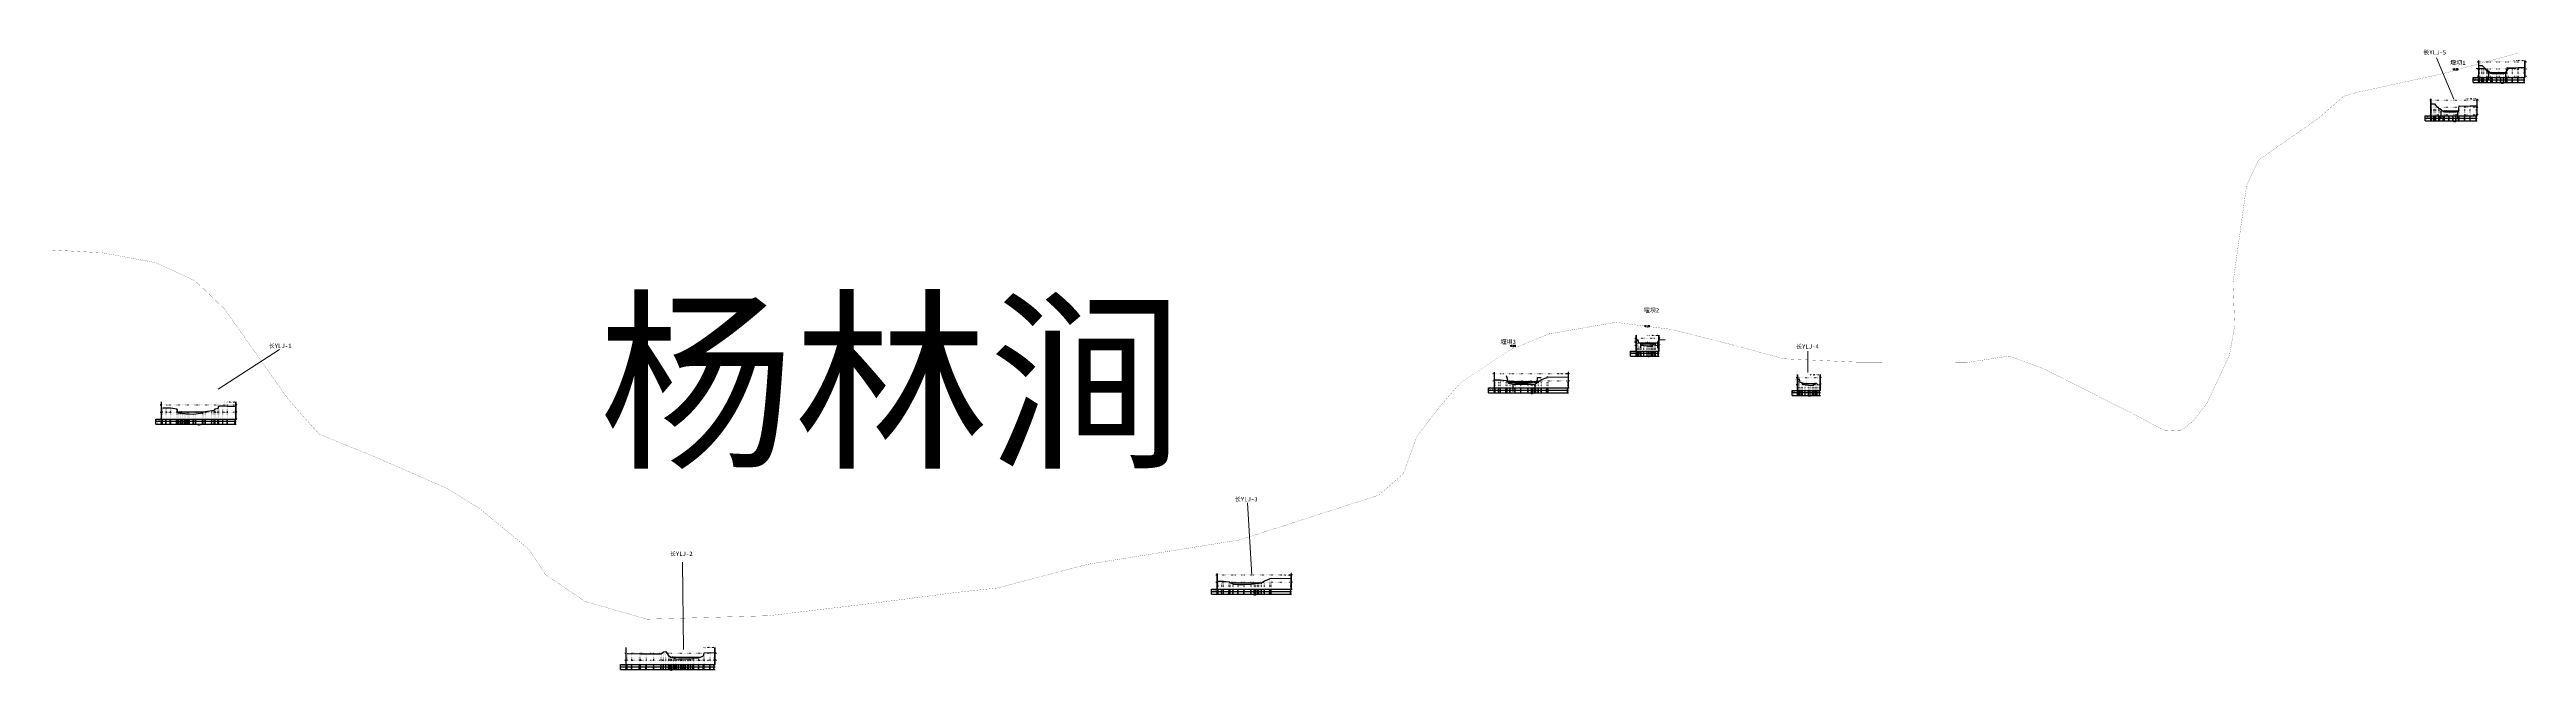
# Model space of a CAD drawing. Extents: x 482411 to 484142, y 3433749 to 3434182.
import ezdxf
from ezdxf.enums import TextEntityAlignment as Align

# ---------------------------------------------------------------- set-up
doc = ezdxf.new("R2010")
doc.units = 0
doc.header["$LTSCALE"] = 0.5
doc.linetypes.add('X4', pattern=[1.6, 0, -1.6])
doc.layers.get('0').update_dxf_attribs({"linetype": 'CONTINUOUS'})
for name, color, linetype in [('DMX', 1, 'CONTINUOUS'), ('zdm1', 2, 'CONTINUOUS'), ('ZDMT5', 3, 'CONTINUOUS'), ('ZJ', 7, 'CONTINUOUS'), ('图层1', 4, 'CONTINUOUS'), ('堰坝', 7, 'CONTINUOUS'), ('断面线', 7, 'CONTINUOUS'), ('水工建筑物', 7, 'CONTINUOUS'), ('河道名称', 7, 'CONTINUOUS')]:
    doc.layers.add(name, color=color, linetype=linetype)
doc.layers.add('县级河道', color=12, linetype='CONTINUOUS', lineweight=60)
doc.layers.add('断面号', color=7, linetype='CONTINUOUS', lineweight=30)
doc.styles.add('HZ', font='rs.shx', dxfattribs={"width": 0.8, "bigfont": 'hztxt.shx'})
doc.styles.add('stxt', font='txt.shx', dxfattribs={"width": 0.8, "bigfont": 'hztxt.shx'})
doc.styles.add('宋体', font='')
doc.styles.add('微软雅黑', font='msyh.ttf')
doc.styles.get('宋体').set_extended_font_data('SimSun')

# ---------------------------------------------------------------- blocks, each defined once
blk = doc.blocks.new('0806042')
at = {"linetype": 'Continuous'}
blk.add_lwpolyline([(-0.1, 0, 0.2, 0.2, 1), (0.1, 0, 0.2, 0.2, 1)], format="xyseb", close=True, dxfattribs=at)

msp = doc.modelspace()

# ---------------------------------------------------------------- linework, layer by layer
at = {"layer": 'DMX', "linetype": 'Continuous', "flags": 128}
for points in [[(484109.2, 3434171.1), (484110.8, 3434171.1), (484111.1, 3434171.1), (484112.2, 3434169.9), (484114.3, 3434167.7), (484114.9, 3434167.7), (484117.4, 3434165.6), (484118.2, 3434165.5), (484121.3, 3434165.3), (484124.2, 3434165.4), (484126.3, 3434165.5), (484128, 3434165.8), (484128.5, 3434169.7), (484132.3, 3434169.4), (484136.2, 3434169.6), (484140.5, 3434169.7)], [(484075.8, 3434144.3), (484077.4, 3434144.3), (484077.8, 3434144.3), (484078.8, 3434143.1), (484080.9, 3434140.9), (484081.6, 3434140.9), (484084.1, 3434138.8), (484084.8, 3434138.7), (484088, 3434138.5), (484090.8, 3434138.6), (484092.9, 3434138.7), (484094.6, 3434139), (484095.1, 3434142.9), (484098.9, 3434142.6), (484102.8, 3434142.8), (484107.2, 3434142.9)], [(483520.5, 3433978.8), (483520.9, 3433979.6), (483521.1, 3433979.5), (483521.6, 3433977.2), (483522.8, 3433977.2), (483523.4, 3433975.6), (483525.2, 3433975.4), (483527.6, 3433975.2), (483528.9, 3433975.1), (483530.4, 3433975.3), (483531.3, 3433975.3), (483532.4, 3433976.6), (483533.2, 3433976.6), (483533.5, 3433975.7), (483535.4, 3433975.5)], [(483421.3, 3433951.5), (483423.9, 3433951.4), (483425.2, 3433951.4), (483429, 3433951.1), (483429.7, 3433950.6), (483431.9, 3433949.5), (483435.4, 3433949.3), (483439.4, 3433949.3), (483444.4, 3433949.3), (483446.8, 3433949.5), (483447.8, 3433950), (483449.2, 3433949.9), (483449.7, 3433950), (483451.6, 3433950.2), (483453.7, 3433951.7), (483457.6, 3433953.1), (483457.6, 3433953.5), (483458.4, 3433953.6), (483472.1, 3433953.4)], [(483633.3, 3433951.3), (483633.6, 3433952.2), (483633.8, 3433952), (483634.3, 3433949.7), (483635.5, 3433949.8), (483636.2, 3433948.1), (483637.9, 3433947.9), (483640.3, 3433947.8), (483641.6, 3433947.6), (483643.1, 3433947.8), (483644, 3433947.8), (483645.2, 3433949.2), (483645.9, 3433949.2), (483646.3, 3433948.2), (483648.1, 3433948)], [(482490, 3433931.8), (482492.7, 3433931.9), (482495.8, 3433931.8), (482500, 3433931.2), (482500.5, 3433928.6), (482501.5, 3433928.4), (482502.8, 3433928.4), (482504.2, 3433927.9), (482505.8, 3433928), (482506.4, 3433927.8), (482507.4, 3433927.8), (482508.5, 3433927.7), (482509, 3433927.7), (482511.7, 3433927.6), (482511.7, 3433927.6), (482513.4, 3433927.8), (482518.2, 3433928.4), (482518.6, 3433929.1), (482520.1, 3433929.3), (482524.6, 3433930.1), (482526.3, 3433930.1), (482526.9, 3433931.3), (482529, 3433931.6), (482529.4, 3433933.2), (482532.3, 3433933.2), (482535.4, 3433933.1), (482541, 3433933.1)], [(483227.7, 3433810.9), (483230.3, 3433810.8), (483231.6, 3433810.8), (483235.4, 3433810.5), (483236.1, 3433809.9), (483238.3, 3433808.8), (483241.8, 3433808.6), (483245.9, 3433808.6), (483250.8, 3433808.7), (483253.2, 3433808.9), (483254.2, 3433809.4), (483255.6, 3433809.3), (483256.2, 3433809.4), (483258, 3433809.6), (483260.1, 3433811), (483264, 3433812.5), (483264, 3433812.8), (483264.8, 3433813), (483278.5, 3433812.8)], [(482814.7, 3433760.4), (482818.1, 3433760.2), (482823.5, 3433760.4), (482824.1, 3433760.1), (482828.2, 3433760.1), (482833.5, 3433760.1), (482838.5, 3433760.1), (482840.2, 3433761.5), (482841.9, 3433761.7), (482844, 3433758.4), (482844.9, 3433758.3), (482845.9, 3433757.6), (482847.1, 3433757.5), (482847.5, 3433757.1), (482848.4, 3433756.9), (482848.8, 3433756.5), (482849.3, 3433756.4), (482850.7, 3433756.6), (482852.4, 3433756.6), (482853.2, 3433756.5), (482854.5, 3433756.5), (482855.5, 3433756.5), (482857.2, 3433756.5), (482858, 3433756.7), (482859.4, 3433756.7), (482860.9, 3433756.8), (482861.4, 3433757), (482865, 3433757.4), (482868.2, 3433758.7), (482868.6, 3433760.8), (482868.8, 3433760.8), (482872.7, 3433761), (482875.7, 3433760.9)]]:
    msp.add_lwpolyline(points, dxfattribs=at)
at = {"layer": 'zdm1', "linetype": 'Continuous'}
for p, q in [((484104.7, 3434162.6), (484109.2, 3434162.6)), ((484104.7, 3434159.1), (484104.7, 3434162.6)), ((484104.7, 3434161.1), (484141, 3434161.1)), ((484108.7, 3434162.6), (484108.7, 3434174.6)), ((484108.7, 3434159.1), (484108.7, 3434162.6)), ((484108.8, 3434162.6), (484108.8, 3434174.6)), ((484109.2, 3434162.6), (484141, 3434162.6)), ((484141, 3434162.6), (484141, 3434174.6)), ((484141.1, 3434162.6), (484141.1, 3434174.6)), ((484075.3, 3434135.8), (484075.3, 3434147.8)), ((484075.4, 3434135.8), (484075.4, 3434147.8)), ((484104.7, 3434159.1), (484141, 3434159.1)), ((484107.6, 3434135.8), (484107.6, 3434147.8)), ((484107.7, 3434135.8), (484107.7, 3434147.8)), ((484071.3, 3434135.8), (484075.8, 3434135.8)), ((484071.3, 3434132.3), (484071.3, 3434135.8)), ((484071.3, 3434134.3), (484107.7, 3434134.3)), ((484071.3, 3434132.3), (484107.7, 3434132.3)), ((484075.3, 3434132.3), (484075.3, 3434135.8)), ((484075.8, 3434135.8), (484107.7, 3434135.8)), ((483516, 3433971.6), (483520.5, 3433971.6)), ((483516, 3433968.1), (483516, 3433971.6)), ((483516, 3433970.1), (483535.9, 3433970.1)), ((483520, 3433971.6), (483520, 3433982.6)), ((483520, 3433968.1), (483520, 3433971.6)), ((483520.1, 3433971.6), (483520.1, 3433982.6)), ((483520.5, 3433971.6), (483535.9, 3433971.6)), ((483535.8, 3433971.6), (483535.8, 3433982.6)), ((483535.9, 3433971.6), (483535.9, 3433982.6)), ((483420.8, 3433945.8), (483420.8, 3433956.8)), ((483420.9, 3433945.8), (483420.9, 3433956.8)), ((483472.5, 3433945.8), (483472.5, 3433956.8)), ((483472.6, 3433945.8), (483472.6, 3433956.8)), ((483516, 3433968.1), (483535.9, 3433968.1)), ((483632.7, 3433944.1), (483632.7, 3433955.1)), ((483632.8, 3433944.1), (483632.8, 3433955.1)), ((483648.5, 3433944.1), (483648.5, 3433955.1)), ((483648.6, 3433944.1), (483648.6, 3433955.1)), ((482489.4, 3433924), (482489.4, 3433936)), ((482489.5, 3433924), (482489.5, 3433936)), ((482541.4, 3433924), (482541.4, 3433936)), ((482541.5, 3433924), (482541.5, 3433936)), ((483416.8, 3433945.8), (483421.3, 3433945.8)), ((483416.8, 3433942.3), (483416.8, 3433945.8)), ((483416.8, 3433944.3), (483472.6, 3433944.3)), ((483416.8, 3433942.3), (483472.6, 3433942.3)), ((483420.8, 3433942.3), (483420.8, 3433945.8)), ((483421.3, 3433945.8), (483472.6, 3433945.8)), ((483628.8, 3433944.1), (483633.3, 3433944.1)), ((483628.8, 3433940.6), (483628.8, 3433944.1)), ((483628.8, 3433942.6), (483648.6, 3433942.6)), ((483628.8, 3433940.6), (483648.6, 3433940.6)), ((483632.8, 3433940.6), (483632.8, 3433944.1)), ((483633.3, 3433944.1), (483648.6, 3433944.1)), ((482485.5, 3433924), (482490, 3433924)), ((482485.5, 3433920.5), (482485.5, 3433924)), ((482485.5, 3433922.5), (482541.5, 3433922.5)), ((482485.5, 3433920.5), (482541.5, 3433920.5)), ((482489.5, 3433920.5), (482489.5, 3433924)), ((482490, 3433924), (482541.5, 3433924)), ((483227.2, 3433805.2), (483227.2, 3433816.2)), ((483227.3, 3433805.2), (483227.3, 3433816.2)), ((483278.9, 3433805.2), (483278.9, 3433816.2)), ((483279, 3433805.2), (483279, 3433816.2)), ((483223.2, 3433805.2), (483227.7, 3433805.2)), ((483223.2, 3433801.7), (483223.2, 3433805.2)), ((483223.2, 3433803.7), (483279, 3433803.7)), ((483223.2, 3433801.7), (483279, 3433801.7)), ((483227.2, 3433801.7), (483227.2, 3433805.2)), ((483227.7, 3433805.2), (483279, 3433805.2)), ((482814.1, 3433752.6), (482814.1, 3433764.6)), ((482814.2, 3433752.6), (482814.2, 3433764.6)), ((482876.1, 3433752.6), (482876.1, 3433764.6)), ((482876.2, 3433752.6), (482876.2, 3433764.6)), ((482810.2, 3433752.6), (482814.7, 3433752.6)), ((482810.2, 3433749.1), (482810.2, 3433752.6)), ((482810.2, 3433751.1), (482876.2, 3433751.1)), ((482810.2, 3433749.1), (482876.2, 3433749.1)), ((482814.2, 3433749.1), (482814.2, 3433752.6)), ((482814.7, 3433752.6), (482876.2, 3433752.6))]:
    msp.add_line(p, q, dxfattribs=at)
at = {"layer": 'zdm1', "linetype": 'X4'}
for p, q in [((484107.7, 3434173.6), (484142, 3434173.6)), ((484107.7, 3434168.6), (484142, 3434168.6)), ((484107.7, 3434163.6), (484142, 3434163.6)), ((484074.3, 3434146.8), (484108.7, 3434146.8)), ((484074.3, 3434141.8), (484108.7, 3434141.8)), ((484074.3, 3434136.8), (484108.7, 3434136.8)), ((483519, 3433980.6), (483536.9, 3433980.6)), ((483519, 3433975.6), (483536.9, 3433975.6)), ((483419.8, 3433955.8), (483473.6, 3433955.8)), ((483631.8, 3433953.1), (483649.6, 3433953.1)), ((483419.8, 3433950.8), (483473.6, 3433950.8)), ((483419.8, 3433945.8), (483473.6, 3433945.8)), ((483631.8, 3433948.1), (483649.6, 3433948.1)), ((482488.5, 3433934), (482542.5, 3433934)), ((482488.5, 3433929), (482542.5, 3433929)), ((482488.5, 3433924), (482542.5, 3433924)), ((483226.2, 3433815.2), (483280, 3433815.2)), ((483226.2, 3433810.2), (483280, 3433810.2)), ((483226.2, 3433805.2), (483280, 3433805.2)), ((482813.2, 3433760.6), (482877.2, 3433760.6)), ((482813.2, 3433755.6), (482877.2, 3433755.6))]:
    msp.add_line(p, q, dxfattribs=at)
at = {"layer": 'zdm1', "linetype": 'Continuous', "flags": 128}
for points in [[(484108.7, 3434173.6, 0.1, 0.1, 0), (484108.7, 3434174.6, 0.1, 0.1, 0)], [(484108.7, 3434171.6, 0.1, 0.1, 0), (484108.7, 3434172.6, 0.1, 0.1, 0)], [(484108.7, 3434169.6, 0.1, 0.1, 0), (484108.7, 3434170.6, 0.1, 0.1, 0)], [(484108.7, 3434167.6, 0.1, 0.1, 0), (484108.7, 3434168.6, 0.1, 0.1, 0)], [(484108.7, 3434165.6, 0.1, 0.1, 0), (484108.7, 3434166.6, 0.1, 0.1, 0)], [(484108.7, 3434163.6, 0.1, 0.1, 0), (484108.7, 3434164.6, 0.1, 0.1, 0)], [(484141, 3434173.6, 0.1, 0.1, 0), (484141, 3434174.6, 0.1, 0.1, 0)], [(484141, 3434171.6, 0.1, 0.1, 0), (484141, 3434172.6, 0.1, 0.1, 0)], [(484141, 3434169.6, 0.1, 0.1, 0), (484141, 3434170.6, 0.1, 0.1, 0)], [(484141, 3434167.6, 0.1, 0.1, 0), (484141, 3434168.6, 0.1, 0.1, 0)], [(484141, 3434165.6, 0.1, 0.1, 0), (484141, 3434166.6, 0.1, 0.1, 0)], [(484141, 3434163.6, 0.1, 0.1, 0), (484141, 3434164.6, 0.1, 0.1, 0)], [(484075.3, 3434146.8, 0.1, 0.1, 0), (484075.3, 3434147.8, 0.1, 0.1, 0)], [(484075.3, 3434144.8, 0.1, 0.1, 0), (484075.3, 3434145.8, 0.1, 0.1, 0)], [(484075.3, 3434142.8, 0.1, 0.1, 0), (484075.3, 3434143.8, 0.1, 0.1, 0)], [(484107.7, 3434146.8, 0.1, 0.1, 0), (484107.7, 3434147.8, 0.1, 0.1, 0)], [(484107.7, 3434144.8, 0.1, 0.1, 0), (484107.7, 3434145.8, 0.1, 0.1, 0)], [(484107.7, 3434142.8, 0.1, 0.1, 0), (484107.7, 3434143.8, 0.1, 0.1, 0)], [(484075.3, 3434140.8, 0.1, 0.1, 0), (484075.3, 3434141.8, 0.1, 0.1, 0)], [(484075.3, 3434138.8, 0.1, 0.1, 0), (484075.3, 3434139.8, 0.1, 0.1, 0)], [(484075.3, 3434136.8, 0.1, 0.1, 0), (484075.3, 3434137.8, 0.1, 0.1, 0)], [(484107.7, 3434140.8, 0.1, 0.1, 0), (484107.7, 3434141.8, 0.1, 0.1, 0)], [(484107.7, 3434138.8, 0.1, 0.1, 0), (484107.7, 3434139.8, 0.1, 0.1, 0)], [(484107.7, 3434136.8, 0.1, 0.1, 0), (484107.7, 3434137.8, 0.1, 0.1, 0)], [(483520, 3433982.6, 0.1, 0.1, 0), (483520, 3433983.6, 0.1, 0.1, 0)], [(483520, 3433980.6, 0.1, 0.1, 0), (483520, 3433981.6, 0.1, 0.1, 0)], [(483520, 3433978.6, 0.1, 0.1, 0), (483520, 3433979.6, 0.1, 0.1, 0)], [(483520, 3433976.6, 0.1, 0.1, 0), (483520, 3433977.6, 0.1, 0.1, 0)], [(483520, 3433974.6, 0.1, 0.1, 0), (483520, 3433975.6, 0.1, 0.1, 0)], [(483520, 3433972.6, 0.1, 0.1, 0), (483520, 3433973.6, 0.1, 0.1, 0)], [(483535.9, 3433982.6, 0.1, 0.1, 0), (483535.9, 3433983.6, 0.1, 0.1, 0)], [(483535.9, 3433980.6, 0.1, 0.1, 0), (483535.9, 3433981.6, 0.1, 0.1, 0)], [(483535.9, 3433978.6, 0.1, 0.1, 0), (483535.9, 3433979.6, 0.1, 0.1, 0)], [(483535.9, 3433976.6, 0.1, 0.1, 0), (483535.9, 3433977.6, 0.1, 0.1, 0)], [(483535.9, 3433974.6, 0.1, 0.1, 0), (483535.9, 3433975.6, 0.1, 0.1, 0)], [(483535.9, 3433972.6, 0.1, 0.1, 0), (483535.9, 3433973.6, 0.1, 0.1, 0)], [(483420.8, 3433956.8, 0.1, 0.1, 0), (483420.8, 3433957.8, 0.1, 0.1, 0)], [(483420.8, 3433954.8, 0.1, 0.1, 0), (483420.8, 3433955.8, 0.1, 0.1, 0)], [(483420.8, 3433952.8, 0.1, 0.1, 0), (483420.8, 3433953.8, 0.1, 0.1, 0)], [(483420.8, 3433950.8, 0.1, 0.1, 0), (483420.8, 3433951.8, 0.1, 0.1, 0)], [(483472.6, 3433956.8, 0.1, 0.1, 0), (483472.6, 3433957.8, 0.1, 0.1, 0)], [(483472.6, 3433954.8, 0.1, 0.1, 0), (483472.6, 3433955.8, 0.1, 0.1, 0)], [(483472.6, 3433952.8, 0.1, 0.1, 0), (483472.6, 3433953.8, 0.1, 0.1, 0)], [(483472.6, 3433950.8, 0.1, 0.1, 0), (483472.6, 3433951.8, 0.1, 0.1, 0)], [(483632.8, 3433955.1, 0.1, 0.1, 0), (483632.8, 3433956.1, 0.1, 0.1, 0)], [(483632.8, 3433953.1, 0.1, 0.1, 0), (483632.8, 3433954.1, 0.1, 0.1, 0)], [(483632.8, 3433951.1, 0.1, 0.1, 0), (483632.8, 3433952.1, 0.1, 0.1, 0)], [(483648.6, 3433955.1, 0.1, 0.1, 0), (483648.6, 3433956.1, 0.1, 0.1, 0)], [(483648.6, 3433953.1, 0.1, 0.1, 0), (483648.6, 3433954.1, 0.1, 0.1, 0)], [(483648.6, 3433951.1, 0.1, 0.1, 0), (483648.6, 3433952.1, 0.1, 0.1, 0)], [(482489.5, 3433935, 0.1, 0.1, 0), (482489.5, 3433936, 0.1, 0.1, 0)], [(482541.5, 3433935, 0.1, 0.1, 0), (482541.5, 3433936, 0.1, 0.1, 0)], [(483420.8, 3433948.8, 0.1, 0.1, 0), (483420.8, 3433949.8, 0.1, 0.1, 0)], [(483420.8, 3433946.8, 0.1, 0.1, 0), (483420.8, 3433947.8, 0.1, 0.1, 0)], [(483472.6, 3433948.8, 0.1, 0.1, 0), (483472.6, 3433949.8, 0.1, 0.1, 0)], [(483472.6, 3433946.8, 0.1, 0.1, 0), (483472.6, 3433947.8, 0.1, 0.1, 0)], [(483632.8, 3433949.1, 0.1, 0.1, 0), (483632.8, 3433950.1, 0.1, 0.1, 0)], [(483632.8, 3433947.1, 0.1, 0.1, 0), (483632.8, 3433948.1, 0.1, 0.1, 0)], [(483632.8, 3433945.1, 0.1, 0.1, 0), (483632.8, 3433946.1, 0.1, 0.1, 0)], [(483648.6, 3433949.1, 0.1, 0.1, 0), (483648.6, 3433950.1, 0.1, 0.1, 0)], [(483648.6, 3433947.1, 0.1, 0.1, 0), (483648.6, 3433948.1, 0.1, 0.1, 0)], [(483648.6, 3433945.1, 0.1, 0.1, 0), (483648.6, 3433946.1, 0.1, 0.1, 0)], [(482489.5, 3433933, 0.1, 0.1, 0), (482489.5, 3433934, 0.1, 0.1, 0)], [(482489.5, 3433931, 0.1, 0.1, 0), (482489.5, 3433932, 0.1, 0.1, 0)], [(482489.5, 3433929, 0.1, 0.1, 0), (482489.5, 3433930, 0.1, 0.1, 0)], [(482489.5, 3433927, 0.1, 0.1, 0), (482489.5, 3433928, 0.1, 0.1, 0)], [(482489.5, 3433925, 0.1, 0.1, 0), (482489.5, 3433926, 0.1, 0.1, 0)], [(482541.5, 3433933, 0.1, 0.1, 0), (482541.5, 3433934, 0.1, 0.1, 0)], [(482541.5, 3433931, 0.1, 0.1, 0), (482541.5, 3433932, 0.1, 0.1, 0)], [(482541.5, 3433929, 0.1, 0.1, 0), (482541.5, 3433930, 0.1, 0.1, 0)], [(482541.5, 3433927, 0.1, 0.1, 0), (482541.5, 3433928, 0.1, 0.1, 0)], [(482541.5, 3433925, 0.1, 0.1, 0), (482541.5, 3433926, 0.1, 0.1, 0)], [(483227.2, 3433816.2, 0.1, 0.1, 0), (483227.2, 3433817.2, 0.1, 0.1, 0)], [(483227.2, 3433814.2, 0.1, 0.1, 0), (483227.2, 3433815.2, 0.1, 0.1, 0)], [(483227.2, 3433812.2, 0.1, 0.1, 0), (483227.2, 3433813.2, 0.1, 0.1, 0)], [(483279, 3433816.2, 0.1, 0.1, 0), (483279, 3433817.2, 0.1, 0.1, 0)], [(483279, 3433814.2, 0.1, 0.1, 0), (483279, 3433815.2, 0.1, 0.1, 0)], [(483279, 3433812.2, 0.1, 0.1, 0), (483279, 3433813.2, 0.1, 0.1, 0)], [(483227.2, 3433810.2, 0.1, 0.1, 0), (483227.2, 3433811.2, 0.1, 0.1, 0)], [(483227.2, 3433808.2, 0.1, 0.1, 0), (483227.2, 3433809.2, 0.1, 0.1, 0)], [(483227.2, 3433806.2, 0.1, 0.1, 0), (483227.2, 3433807.2, 0.1, 0.1, 0)], [(483279, 3433810.2, 0.1, 0.1, 0), (483279, 3433811.2, 0.1, 0.1, 0)], [(483279, 3433808.2, 0.1, 0.1, 0), (483279, 3433809.2, 0.1, 0.1, 0)], [(483279, 3433806.2, 0.1, 0.1, 0), (483279, 3433807.2, 0.1, 0.1, 0)], [(482814.2, 3433763.6, 0.1, 0.1, 0), (482814.2, 3433764.6, 0.1, 0.1, 0)], [(482814.2, 3433761.6, 0.1, 0.1, 0), (482814.2, 3433762.6, 0.1, 0.1, 0)], [(482876.2, 3433763.6, 0.1, 0.1, 0), (482876.2, 3433764.6, 0.1, 0.1, 0)], [(482876.2, 3433761.6, 0.1, 0.1, 0), (482876.2, 3433762.6, 0.1, 0.1, 0)], [(482814.2, 3433759.6, 0.1, 0.1, 0), (482814.2, 3433760.6, 0.1, 0.1, 0)], [(482814.2, 3433757.6, 0.1, 0.1, 0), (482814.2, 3433758.6, 0.1, 0.1, 0)], [(482814.2, 3433755.6, 0.1, 0.1, 0), (482814.2, 3433756.6, 0.1, 0.1, 0)], [(482814.2, 3433753.6, 0.1, 0.1, 0), (482814.2, 3433754.6, 0.1, 0.1, 0)], [(482876.2, 3433759.6, 0.1, 0.1, 0), (482876.2, 3433760.6, 0.1, 0.1, 0)], [(482876.2, 3433757.6, 0.1, 0.1, 0), (482876.2, 3433758.6, 0.1, 0.1, 0)], [(482876.2, 3433755.6, 0.1, 0.1, 0), (482876.2, 3433756.6, 0.1, 0.1, 0)], [(482876.2, 3433753.6, 0.1, 0.1, 0), (482876.2, 3433754.6, 0.1, 0.1, 0)]]:
    msp.add_lwpolyline(points, format="xyseb", dxfattribs=at)
at = {"layer": 'ZDMT5', "linetype": 'X4'}
for p, q in [((484109.2, 3434162.6), (484109.2, 3434171.1)), ((484110.8, 3434162.6), (484110.8, 3434171.1)), ((484111.1, 3434162.6), (484111.1, 3434171.1)), ((484112.2, 3434162.6), (484112.2, 3434169.9)), ((484114.3, 3434162.6), (484114.3, 3434167.7)), ((484114.9, 3434162.6), (484114.9, 3434167.7)), ((484117.4, 3434162.6), (484117.4, 3434165.6)), ((484118.2, 3434162.6), (484118.2, 3434165.5)), ((484121.3, 3434162.6), (484121.3, 3434165.3)), ((484124.2, 3434162.6), (484124.2, 3434165.4)), ((484126.3, 3434162.6), (484126.3, 3434165.5)), ((484128, 3434162.6), (484128, 3434165.8)), ((484128.5, 3434162.6), (484128.5, 3434169.7)), ((484132.3, 3434162.6), (484132.3, 3434169.4)), ((484136.2, 3434162.6), (484136.2, 3434169.6)), ((484140.5, 3434162.6), (484140.5, 3434169.7)), ((484075.8, 3434135.8), (484075.8, 3434144.3)), ((484077.4, 3434135.8), (484077.4, 3434144.3)), ((484077.8, 3434135.8), (484077.8, 3434144.3)), ((484078.8, 3434135.8), (484078.8, 3434143.1)), ((484095.1, 3434135.8), (484095.1, 3434142.9)), ((484098.9, 3434135.8), (484098.9, 3434142.6)), ((484102.8, 3434135.8), (484102.8, 3434142.8)), ((484107.2, 3434135.8), (484107.2, 3434142.9)), ((484080.9, 3434135.8), (484080.9, 3434140.9)), ((484081.6, 3434135.8), (484081.6, 3434140.9)), ((484084.1, 3434135.8), (484084.1, 3434138.8)), ((484084.8, 3434135.8), (484084.8, 3434138.7)), ((484088, 3434135.8), (484088, 3434138.5)), ((484090.8, 3434135.8), (484090.8, 3434138.6)), ((484092.9, 3434135.8), (484092.9, 3434138.7)), ((484094.6, 3434135.8), (484094.6, 3434139)), ((483520.5, 3433971.6), (483520.5, 3433978.8)), ((483520.9, 3433971.6), (483520.9, 3433979.6)), ((483521.1, 3433971.6), (483521.1, 3433979.5)), ((483521.6, 3433971.6), (483521.6, 3433977.2)), ((483522.8, 3433971.6), (483522.8, 3433977.2)), ((483523.4, 3433971.6), (483523.4, 3433975.6)), ((483525.2, 3433971.6), (483525.2, 3433975.4)), ((483527.6, 3433971.6), (483527.6, 3433975.2)), ((483528.9, 3433971.6), (483528.9, 3433975.1)), ((483530.4, 3433971.6), (483530.4, 3433975.3)), ((483531.3, 3433971.6), (483531.3, 3433975.3)), ((483532.4, 3433971.6), (483532.4, 3433976.6)), ((483533.2, 3433971.6), (483533.2, 3433976.6)), ((483533.5, 3433971.6), (483533.5, 3433975.7)), ((483535.4, 3433971.6), (483535.4, 3433975.5)), ((483421.3, 3433945.8), (483421.3, 3433951.5)), ((483453.7, 3433945.8), (483453.7, 3433951.7)), ((483457.6, 3433945.8), (483457.6, 3433953.5)), ((483457.6, 3433945.8), (483457.6, 3433953.1)), ((483458.4, 3433945.8), (483458.4, 3433953.6)), ((483472.1, 3433945.8), (483472.1, 3433953.4)), ((483633.6, 3433944.1), (483633.6, 3433952.2)), ((483633.8, 3433944.1), (483633.8, 3433952)), ((483423.9, 3433945.8), (483423.9, 3433951.4)), ((483425.2, 3433945.8), (483425.2, 3433951.4)), ((483429, 3433945.8), (483429, 3433951.1)), ((483429.7, 3433945.8), (483429.7, 3433950.6)), ((483431.9, 3433945.8), (483431.9, 3433949.5)), ((483435.4, 3433945.8), (483435.4, 3433949.3)), ((483439.4, 3433945.8), (483439.4, 3433949.3)), ((483444.4, 3433945.8), (483444.4, 3433949.3)), ((483446.8, 3433945.8), (483446.8, 3433949.5)), ((483447.8, 3433945.8), (483447.8, 3433950)), ((483449.2, 3433945.8), (483449.2, 3433949.9)), ((483449.7, 3433945.8), (483449.7, 3433950)), ((483451.6, 3433945.8), (483451.6, 3433950.2)), ((483633.3, 3433944.1), (483633.3, 3433951.3)), ((483634.3, 3433944.1), (483634.3, 3433949.7)), ((483635.5, 3433944.1), (483635.5, 3433949.8)), ((483636.2, 3433944.1), (483636.2, 3433948.1)), ((483637.9, 3433944.1), (483637.9, 3433947.9)), ((483640.3, 3433944.1), (483640.3, 3433947.8)), ((483641.6, 3433944.1), (483641.6, 3433947.6)), ((483643.1, 3433944.1), (483643.1, 3433947.8)), ((483644, 3433944.1), (483644, 3433947.8)), ((483645.2, 3433944.1), (483645.2, 3433949.2)), ((483645.9, 3433944.1), (483645.9, 3433949.2)), ((483646.3, 3433944.1), (483646.3, 3433948.2)), ((483648.1, 3433944.1), (483648.1, 3433948)), ((482490, 3433924), (482490, 3433931.8)), ((482492.7, 3433924), (482492.7, 3433931.9)), ((482495.8, 3433924), (482495.8, 3433931.8)), ((482500, 3433924), (482500, 3433931.2)), ((482500.5, 3433924), (482500.5, 3433928.6)), ((482501.5, 3433924), (482501.5, 3433928.4)), ((482502.8, 3433924), (482502.8, 3433928.4)), ((482504.2, 3433924), (482504.2, 3433927.9)), ((482505.8, 3433924), (482505.8, 3433928)), ((482506.4, 3433924), (482506.4, 3433927.8)), ((482507.4, 3433924), (482507.4, 3433927.8)), ((482508.5, 3433924), (482508.5, 3433927.7)), ((482509, 3433924), (482509, 3433927.7)), ((482511.7, 3433924), (482511.7, 3433927.6)), ((482511.7, 3433924), (482511.7, 3433927.6)), ((482513.4, 3433924), (482513.4, 3433927.8)), ((482518.2, 3433924), (482518.2, 3433928.4)), ((482518.6, 3433924), (482518.6, 3433929.1)), ((482520.1, 3433924), (482520.1, 3433929.3)), ((482524.6, 3433924), (482524.6, 3433930.1)), ((482526.3, 3433924), (482526.3, 3433930.1)), ((482526.9, 3433924), (482526.9, 3433931.3)), ((482529, 3433924), (482529, 3433931.6)), ((482529.4, 3433924), (482529.4, 3433933.2)), ((482532.3, 3433924), (482532.3, 3433933.2)), ((482535.4, 3433924), (482535.4, 3433933.1)), ((482541, 3433924), (482541, 3433933.1)), ((483227.7, 3433805.2), (483227.7, 3433810.9)), ((483230.3, 3433805.2), (483230.3, 3433810.8)), ((483231.6, 3433805.2), (483231.6, 3433810.8)), ((483235.4, 3433805.2), (483235.4, 3433810.5)), ((483236.1, 3433805.2), (483236.1, 3433809.9)), ((483238.3, 3433805.2), (483238.3, 3433808.8)), ((483241.8, 3433805.2), (483241.8, 3433808.6)), ((483245.9, 3433805.2), (483245.9, 3433808.6)), ((483250.8, 3433805.2), (483250.8, 3433808.7)), ((483253.2, 3433805.2), (483253.2, 3433808.9)), ((483254.2, 3433805.2), (483254.2, 3433809.4)), ((483255.6, 3433805.2), (483255.6, 3433809.3)), ((483256.2, 3433805.2), (483256.2, 3433809.4)), ((483258, 3433805.2), (483258, 3433809.6)), ((483260.1, 3433805.2), (483260.1, 3433811)), ((483264, 3433805.2), (483264, 3433812.8)), ((483264, 3433805.2), (483264, 3433812.5)), ((483264.8, 3433805.2), (483264.8, 3433813)), ((483278.5, 3433805.2), (483278.5, 3433812.8)), ((482840.2, 3433752.6), (482840.2, 3433761.5)), ((482841.9, 3433752.6), (482841.9, 3433761.7)), ((482814.7, 3433752.6), (482814.7, 3433760.4)), ((482818.1, 3433752.6), (482818.1, 3433760.2)), ((482823.5, 3433752.6), (482823.5, 3433760.4)), ((482824.1, 3433752.6), (482824.1, 3433760.1)), ((482828.2, 3433752.6), (482828.2, 3433760.1)), ((482833.5, 3433752.6), (482833.5, 3433760.1)), ((482838.5, 3433752.6), (482838.5, 3433760.1)), ((482844, 3433752.6), (482844, 3433758.4)), ((482844.9, 3433752.6), (482844.9, 3433758.3)), ((482845.9, 3433752.6), (482845.9, 3433757.6)), ((482847.1, 3433752.6), (482847.1, 3433757.5)), ((482847.5, 3433752.6), (482847.5, 3433757.1)), ((482848.4, 3433752.6), (482848.4, 3433756.9)), ((482848.8, 3433752.6), (482848.8, 3433756.5)), ((482849.3, 3433752.6), (482849.3, 3433756.4)), ((482850.7, 3433752.6), (482850.7, 3433756.6)), ((482852.4, 3433752.6), (482852.4, 3433756.6)), ((482853.2, 3433752.6), (482853.2, 3433756.5)), ((482854.5, 3433752.6), (482854.5, 3433756.5)), ((482855.5, 3433752.6), (482855.5, 3433756.5)), ((482857.2, 3433752.6), (482857.2, 3433756.5)), ((482858, 3433752.6), (482858, 3433756.7)), ((482859.4, 3433752.6), (482859.4, 3433756.7)), ((482860.9, 3433752.6), (482860.9, 3433756.8)), ((482861.4, 3433752.6), (482861.4, 3433757)), ((482865, 3433752.6), (482865, 3433757.4)), ((482868.2, 3433752.6), (482868.2, 3433758.7)), ((482868.6, 3433752.6), (482868.6, 3433760.8)), ((482868.8, 3433752.6), (482868.8, 3433760.8)), ((482872.7, 3433752.6), (482872.7, 3433761)), ((482875.7, 3433752.6), (482875.7, 3433760.9))]:
    msp.add_line(p, q, dxfattribs=at)
at = {"layer": 'ZDMT5', "linetype": 'Continuous'}
for p, q in [((484109.2, 3434159.1), (484109.2, 3434162.6)), ((484110.8, 3434159.1), (484110.8, 3434162.6)), ((484111.1, 3434159.1), (484111.1, 3434162.6)), ((484112.2, 3434159.1), (484112.2, 3434162.6)), ((484114.3, 3434159.1), (484114.3, 3434162.6)), ((484114.9, 3434159.1), (484114.9, 3434162.6)), ((484117.4, 3434159.1), (484117.4, 3434162.6)), ((484118.2, 3434159.1), (484118.2, 3434162.6)), ((484121.3, 3434159.1), (484121.3, 3434162.6)), ((484124.2, 3434159.1), (484124.2, 3434162.6)), ((484126.3, 3434159.1), (484126.3, 3434162.6)), ((484128, 3434159.1), (484128, 3434162.6)), ((484128.5, 3434159.1), (484128.5, 3434162.6)), ((484132.3, 3434159.1), (484132.3, 3434162.6)), ((484136.2, 3434159.1), (484136.2, 3434162.6)), ((484140.5, 3434159.1), (484140.5, 3434162.6)), ((484075.8, 3434132.3), (484075.8, 3434135.8)), ((484077.4, 3434132.3), (484077.4, 3434135.8)), ((484077.8, 3434132.3), (484077.8, 3434135.8)), ((484078.8, 3434132.3), (484078.8, 3434135.8)), ((484080.9, 3434132.3), (484080.9, 3434135.8)), ((484081.6, 3434132.3), (484081.6, 3434135.8)), ((484084.1, 3434132.3), (484084.1, 3434135.8)), ((484084.8, 3434132.3), (484084.8, 3434135.8)), ((484088, 3434132.3), (484088, 3434135.8)), ((484090.8, 3434132.3), (484090.8, 3434135.8)), ((484092.9, 3434132.3), (484092.9, 3434135.8)), ((484094.6, 3434132.3), (484094.6, 3434135.8)), ((484095.1, 3434132.3), (484095.1, 3434135.8)), ((484098.9, 3434132.3), (484098.9, 3434135.8)), ((484102.8, 3434132.3), (484102.8, 3434135.8)), ((484107.2, 3434132.3), (484107.2, 3434135.8)), ((483520.5, 3433968.1), (483520.5, 3433971.6)), ((483520.9, 3433968.1), (483520.9, 3433971.6)), ((483521.6, 3433968.1), (483521.6, 3433971.6)), ((483522.8, 3433968.1), (483522.8, 3433971.6)), ((483523.4, 3433968.1), (483523.4, 3433971.6)), ((483525.2, 3433968.1), (483525.2, 3433971.6)), ((483527.6, 3433968.1), (483527.6, 3433971.6)), ((483528.9, 3433968.1), (483528.9, 3433971.6)), ((483530.4, 3433968.1), (483530.4, 3433971.6)), ((483531.3, 3433968.1), (483531.3, 3433971.6)), ((483532.4, 3433968.1), (483532.4, 3433971.6)), ((483533.2, 3433968.1), (483533.2, 3433971.6)), ((483533.5, 3433968.1), (483533.5, 3433971.6)), ((483535.4, 3433968.1), (483535.4, 3433971.6)), ((483421.3, 3433942.3), (483421.3, 3433945.8)), ((483423.9, 3433942.3), (483423.9, 3433945.8)), ((483425.2, 3433942.3), (483425.2, 3433945.8)), ((483429, 3433942.3), (483429, 3433945.8)), ((483429.7, 3433942.3), (483429.7, 3433945.8)), ((483431.9, 3433942.3), (483431.9, 3433945.8)), ((483435.4, 3433942.3), (483435.4, 3433945.8)), ((483439.4, 3433942.3), (483439.4, 3433945.8)), ((483444.4, 3433942.3), (483444.4, 3433945.8)), ((483446.8, 3433942.3), (483446.8, 3433945.8)), ((483447.8, 3433942.3), (483447.8, 3433945.8)), ((483449.2, 3433942.3), (483449.2, 3433945.8)), ((483449.7, 3433942.3), (483449.7, 3433945.8)), ((483451.6, 3433942.3), (483451.6, 3433945.8)), ((483453.7, 3433942.3), (483453.7, 3433945.8)), ((483457.6, 3433942.3), (483457.6, 3433945.8)), ((483458.4, 3433942.3), (483458.4, 3433945.8)), ((483472.1, 3433942.3), (483472.1, 3433945.8)), ((483633.3, 3433940.6), (483633.3, 3433944.1)), ((483633.6, 3433940.6), (483633.6, 3433944.1)), ((483634.3, 3433940.6), (483634.3, 3433944.1)), ((483635.5, 3433940.6), (483635.5, 3433944.1)), ((483636.2, 3433940.6), (483636.2, 3433944.1)), ((483637.9, 3433940.6), (483637.9, 3433944.1)), ((483640.3, 3433940.6), (483640.3, 3433944.1)), ((483641.6, 3433940.6), (483641.6, 3433944.1)), ((483643.1, 3433940.6), (483643.1, 3433944.1)), ((483644, 3433940.6), (483644, 3433944.1)), ((483645.2, 3433940.6), (483645.2, 3433944.1)), ((483645.9, 3433940.6), (483645.9, 3433944.1)), ((483646.3, 3433940.6), (483646.3, 3433944.1)), ((483648.1, 3433940.6), (483648.1, 3433944.1)), ((482490, 3433920.5), (482490, 3433924)), ((482492.7, 3433920.5), (482492.7, 3433924)), ((482495.8, 3433920.5), (482495.8, 3433924)), ((482500, 3433920.5), (482500, 3433924)), ((482500.5, 3433920.5), (482500.5, 3433924)), ((482501.5, 3433920.5), (482501.5, 3433924)), ((482502.8, 3433920.5), (482502.8, 3433924)), ((482504.2, 3433920.5), (482504.2, 3433924)), ((482505.8, 3433920.5), (482505.8, 3433924)), ((482506.4, 3433920.5), (482506.4, 3433924)), ((482507.4, 3433920.5), (482507.4, 3433924)), ((482508.5, 3433920.5), (482508.5, 3433924)), ((482509, 3433920.5), (482509, 3433924)), ((482511.7, 3433920.5), (482511.7, 3433924)), ((482513.4, 3433920.5), (482513.4, 3433924)), ((482518.2, 3433920.5), (482518.2, 3433924)), ((482518.6, 3433920.5), (482518.6, 3433924)), ((482520.1, 3433920.5), (482520.1, 3433924)), ((482524.6, 3433920.5), (482524.6, 3433924)), ((482526.3, 3433920.5), (482526.3, 3433924)), ((482526.9, 3433920.5), (482526.9, 3433924)), ((482529, 3433920.5), (482529, 3433924)), ((482529.4, 3433920.5), (482529.4, 3433924)), ((482532.3, 3433920.5), (482532.3, 3433924)), ((482535.4, 3433920.5), (482535.4, 3433924)), ((482541, 3433920.5), (482541, 3433924)), ((483227.7, 3433801.7), (483227.7, 3433805.2)), ((483230.3, 3433801.7), (483230.3, 3433805.2)), ((483231.6, 3433801.7), (483231.6, 3433805.2)), ((483235.4, 3433801.7), (483235.4, 3433805.2)), ((483236.1, 3433801.7), (483236.1, 3433805.2)), ((483238.3, 3433801.7), (483238.3, 3433805.2)), ((483241.8, 3433801.7), (483241.8, 3433805.2)), ((483245.9, 3433801.7), (483245.9, 3433805.2)), ((483250.8, 3433801.7), (483250.8, 3433805.2)), ((483253.2, 3433801.7), (483253.2, 3433805.2)), ((483254.2, 3433801.7), (483254.2, 3433805.2)), ((483255.6, 3433801.7), (483255.6, 3433805.2)), ((483256.2, 3433801.7), (483256.2, 3433805.2)), ((483258, 3433801.7), (483258, 3433805.2)), ((483260.1, 3433801.7), (483260.1, 3433805.2)), ((483264, 3433801.7), (483264, 3433805.2)), ((483264.8, 3433801.7), (483264.8, 3433805.2)), ((483278.5, 3433801.7), (483278.5, 3433805.2)), ((482814.7, 3433749.1), (482814.7, 3433752.6)), ((482818.1, 3433749.1), (482818.1, 3433752.6)), ((482823.5, 3433749.1), (482823.5, 3433752.6)), ((482824.1, 3433749.1), (482824.1, 3433752.6)), ((482828.2, 3433749.1), (482828.2, 3433752.6)), ((482833.5, 3433749.1), (482833.5, 3433752.6)), ((482838.5, 3433749.1), (482838.5, 3433752.6)), ((482840.2, 3433749.1), (482840.2, 3433752.6)), ((482841.9, 3433749.1), (482841.9, 3433752.6)), ((482844, 3433749.1), (482844, 3433752.6)), ((482844.9, 3433749.1), (482844.9, 3433752.6)), ((482845.9, 3433749.1), (482845.9, 3433752.6)), ((482847.1, 3433749.1), (482847.1, 3433752.6)), ((482847.5, 3433749.1), (482847.5, 3433752.6)), ((482848.4, 3433749.1), (482848.4, 3433752.6)), ((482848.8, 3433749.1), (482848.8, 3433752.6)), ((482849.3, 3433749.1), (482849.3, 3433752.6)), ((482850.7, 3433749.1), (482850.7, 3433752.6)), ((482852.4, 3433749.1), (482852.4, 3433752.6)), ((482853.2, 3433749.1), (482853.2, 3433752.6)), ((482854.5, 3433749.1), (482854.5, 3433752.6)), ((482855.5, 3433749.1), (482855.5, 3433752.6)), ((482857.2, 3433749.1), (482857.2, 3433752.6)), ((482858, 3433749.1), (482858, 3433752.6)), ((482859.4, 3433749.1), (482859.4, 3433752.6)), ((482860.9, 3433749.1), (482860.9, 3433752.6)), ((482861.4, 3433749.1), (482861.4, 3433752.6)), ((482865, 3433749.1), (482865, 3433752.6)), ((482868.2, 3433749.1), (482868.2, 3433752.6)), ((482868.6, 3433749.1), (482868.6, 3433752.6)), ((482872.7, 3433749.1), (482872.7, 3433752.6)), ((482875.7, 3433749.1), (482875.7, 3433752.6))]:
    msp.add_line(p, q, dxfattribs=at)
at = {"layer": '县级河道', "lineweight": 0, "const_width": 0.1}
msp.add_lwpolyline([(482411.2, 3434042.2), (482448.1, 3434040.2), (482485.3, 3434033.3), (482512.6, 3434020.8), (482533.2, 3434001.3), (482578, 3433937.8), (482599.6, 3433913.5), (482637.7, 3433898), (482689, 3433875.6), (482711.6, 3433861.6), (482746.3, 3433833), (482757.7, 3433815.5), (482785.1, 3433796.8), (482828.7, 3433784.3), (482913.3, 3433786.7), (482985.7, 3433795.3), (483045, 3433803), (483073.6, 3433806.1), (483136.4, 3433822.6), (483242.5, 3433839.6), (483340, 3433870.9), (483357.2, 3433885.9), (483366.7, 3433912), (483382.4, 3433932.5), (483396.8, 3433949), (483432.1, 3433972.5), (483458.8, 3433983.5), (483505.4, 3433991.6), (483544.5, 3433986.7), (483593, 3433974.4), (483622.6, 3433966.2), (483674.7, 3433963.8), (483751.5, 3433963.6), (483780.7, 3433968.1), (483805.1, 3433959), (483870.1, 3433926.2), (483888.5, 3433916.4), (483900.3, 3433915.8), (483908.8, 3433922.3), (483918.7, 3433935), (483934.6, 3433968.9), (483934.6, 3433968.9), (483938.2, 3433989.9), (483936.9, 3434018.7), (483946.5, 3434087.2), (483954.7, 3434104.8), (483967, 3434113.5), (483997.1, 3434134.4), (484014.2, 3434149.5), (484023.5, 3434152.2), (484083.6, 3434165.3), (484136.1, 3434179.7)], dxfattribs=at)
at = {"layer": '图层1', "linetype": 'Continuous', "flags": 128}
for points in [[(484128, 3434165.9), (484116.7, 3434165.9)], [(484094.7, 3434139.1), (484083.4, 3434139.1)], [(483523.1, 3433976.5), (483532.3, 3433976.5)], [(483430.3, 3433950.2), (483451.6, 3433950.2)], [(483635.8, 3433949), (483645.1, 3433949)], [(482500.4, 3433929.1), (482518.6, 3433929.1)], [(483236.7, 3433809.6), (483258, 3433809.6)], [(482865.4, 3433757.6), (482845.9, 3433757.6)]]:
    msp.add_lwpolyline(points, dxfattribs=at)
at = {"layer": '堰坝', "linetype": 'Continuous', "flags": 128}
for points in [[(484106.8, 3434169.1), (484112.7, 3434169), (484115.5, 3434165.9), (484127.3, 3434165.9), (484129.6, 3434169), (484134.8, 3434169.1)], [(484115.5, 3434165.9), (484115.5, 3434160.6)], [(484127.3, 3434165.9), (484127.3, 3434161.2)], [(484082.2, 3434139.1), (484082.2, 3434133.8)], [(484093.9, 3434139.1), (484093.9, 3434134.4)], [(483518.8, 3433978.2), (483520.3, 3433977.1), (483522.9, 3433977.2), (483534.8, 3433977.2), (483535.7, 3433979.5), (483540.2, 3433979.6)], [(483522.9, 3433977.2), (483522.9, 3433973.3)], [(483534.8, 3433977.2), (483534.8, 3433973.5)], [(483429.1, 3433954.4), (483430.7, 3433949.2), (483433.8, 3433948.4), (483449.1, 3433948.5), (483450.3, 3433949.1), (483450.5, 3433949.1), (483450.7, 3433949.7), (483451, 3433953), (483453.4, 3433953)], [(483433.8, 3433948.4), (483433.8, 3433943.4)], [(483449.1, 3433948.5), (483449.1, 3433944.2)]]:
    msp.add_lwpolyline(points, dxfattribs=at)
at = {"layer": '断面线', "color": 3, "lineweight": 0}
msp.add_lwpolyline([(482854.1, 3433763.2), (482853.4, 3433824.2)], dxfattribs=at)
for points in [[(484079.1, 3434176.3, 7.5), (484091.4, 3434147.5, 6.2)], [(482571.8, 3433972.7, 0), (482529.1, 3433944.9, 0)], [(483639.9, 3433971.5, 8.2), (483639.8, 3433956.7, 4.9)], [(483248.2, 3433865.5, 10.8), (483251.4, 3433814.8, 12.6), (483251.4, 3433814.8, 0)]]:
    msp.add_polyline3d(points, dxfattribs=at)

# ---------------------------------------------------------------- block references
at = {"layer": '水工建筑物', "linetype": 'Continuous'}
ref = msp.add_blockref('0806042', (484092.4, 3434167.8, 10), dxfattribs=dict(at, xscale=0.5, yscale=0.5, zscale=0.5))
ref.add_attrib('DAIMA', '堰坝3', dxfattribs={"layer": '0', "color": 2, "linetype": 'Continuous', "height": 0.25, "style": 'stxt', "width": 0.8}).set_placement((484092.4, 3434167.7, 10), align=Align.TOP_CENTER)
ref.add_attrib('ZS', '10', dxfattribs={"layer": '0', "linetype": 'Continuous', "height": 1, "style": 'stxt', "width": 0.8}).set_placement((484092, 3434167.8, 10), align=Align.RIGHT)
ref.add_attrib('XS', '00', (484092.8, 3434167.8, 10), dxfattribs={"layer": '0', "linetype": 'Continuous', "height": 1, "style": 'stxt', "width": 0.8})
ref = msp.add_blockref('0806042', (483527.5, 3433988.5, 10), dxfattribs=dict(at, xscale=0.5, yscale=0.5, zscale=0.5))
ref.add_attrib('DAIMA', '堰坝2', dxfattribs={"layer": '0', "color": 2, "linetype": 'Continuous', "height": 0.25, "style": 'stxt', "width": 0.8}).set_placement((483527.5, 3433988.4, 10), align=Align.TOP_CENTER)
ref.add_attrib('ZS', '10', dxfattribs={"layer": '0', "linetype": 'Continuous', "height": 1, "style": 'stxt', "width": 0.8}).set_placement((483527.1, 3433988.5, 10), align=Align.RIGHT)
ref.add_attrib('XS', '00', (483527.9, 3433988.5, 10), dxfattribs={"layer": '0', "linetype": 'Continuous', "height": 1, "style": 'stxt', "width": 0.8})
ref = msp.add_blockref('0806042', (483433.7, 3433974.7, 10), dxfattribs=dict(at, xscale=0.5, yscale=0.5, zscale=0.5))
ref.add_attrib('DAIMA', '堰坝1', dxfattribs={"layer": '0', "color": 2, "linetype": 'Continuous', "height": 0.25, "style": 'stxt', "width": 0.8}).set_placement((483433.7, 3433974.6, 10), align=Align.TOP_CENTER)
ref.add_attrib('ZS', '10', dxfattribs={"layer": '0', "linetype": 'Continuous', "height": 1, "style": 'stxt', "width": 0.8}).set_placement((483433.3, 3433974.7, 10), align=Align.RIGHT)
ref.add_attrib('XS', '00', (483434.1, 3433974.7, 10), dxfattribs={"layer": '0', "linetype": 'Continuous', "height": 1, "style": 'stxt', "width": 0.8})

# ---------------------------------------------------------------- texts
at = {"layer": 'zdm1', "linetype": 'Continuous', "style": 'HZ', "width": 0.8}
for s, height, p in [('地 面 高 程', 0.6, (484106.7, 3434161.8)), ('里    程', 0.6, (484106.7, 3434160.1)), ('长YLJ-5', 0.4, (484124.9, 3434158.7)), ('地 面 高 程', 0.6, (484073.3, 3434135)), ('里    程', 0.6, (484073.3, 3434133.3)), ('长YLJ-5', 0.4, (484091.5, 3434131.9)), ('地 面 高 程', 0.6, (483518, 3433970.9)), ('里    程', 0.6, (483518, 3433969.1)), ('长YLJ-4', 0.4, (483527.9, 3433967.7)), ('地 面 高 程', 0.6, (483418.8, 3433945)), ('里    程', 0.6, (483418.8, 3433943.3)), ('长YLJ-3', 0.4, (483446.7, 3433941.9)), ('地 面 高 程', 0.6, (483630.8, 3433943.4)), ('里    程', 0.6, (483630.8, 3433941.6)), ('长YLJ-4', 0.4, (483640.7, 3433940.2)), ('地 面 高 程', 0.6, (482487.5, 3433923.3)), ('里    程', 0.6, (482487.5, 3433921.5)), ('长YLJ-1', 0.4, (482515.5, 3433920.1)), ('地 面 高 程', 0.6, (483225.2, 3433804.4)), ('里    程', 0.6, (483225.2, 3433802.7)), ('长YLJ-3', 0.4, (483253.1, 3433801.3)), ('地 面 高 程', 0.6, (482812.2, 3433751.9)), ('里    程', 0.6, (482812.2, 3433750.1)), ('长YLJ-2', 0.4, (482845.2, 3433748.7))]:
    msp.add_text(s, height=height, dxfattribs=at).set_placement(p, align=Align.MIDDLE)
for s, p in [('10', (484108.6, 3434173.6)), ('5', (484108.6, 3434168.6)), ('0', (484108.6, 3434163.6)), ('10', (484075.2, 3434146.8)), ('5', (484075.2, 3434141.8)), ('0', (484075.2, 3434136.8)), ('10', (483519.9, 3433980.6)), ('5', (483519.9, 3433975.6)), ('15', (483420.7, 3433955.8)), ('10', (483632.7, 3433953.1)), ('20', (482489.4, 3433934)), ('10', (483420.7, 3433950.8)), ('5', (483420.7, 3433945.8)), ('5', (483632.7, 3433948.1)), ('15', (482489.4, 3433929)), ('10', (482489.4, 3433924)), ('15', (483227.1, 3433815.2)), ('10', (483227.1, 3433810.2)), ('5', (483227.1, 3433805.2)), ('15', (482814.1, 3433760.6)), ('10', (482814.1, 3433755.6))]:
    msp.add_text(s, height=0.3, dxfattribs=at).set_placement(p, align=Align.BOTTOM_RIGHT)
for s, p in [('10', (484141.1, 3434173.6)), ('5', (484141.1, 3434168.6)), ('0', (484141.1, 3434163.6)), ('10', (484107.8, 3434146.8)), ('5', (484107.8, 3434141.8)), ('0', (484107.8, 3434136.8)), ('10', (483536, 3433980.6)), ('5', (483536, 3433975.6)), ('15', (483472.7, 3433955.8)), ('10', (483648.7, 3433953.1)), ('20', (482541.6, 3433934)), ('10', (483472.7, 3433950.8)), ('5', (483472.7, 3433945.8)), ('5', (483648.7, 3433948.1)), ('15', (482541.6, 3433929)), ('10', (482541.6, 3433924)), ('15', (483279.1, 3433815.2)), ('5', (483279.1, 3433805.2)), ('10', (483279.1, 3433810.2)), ('15', (482876.3, 3433760.6)), ('10', (482876.3, 3433755.6))]:
    msp.add_text(s, height=0.3, dxfattribs=at).set_placement(p)
at = {"layer": 'ZDMT5', "linetype": 'Continuous', "style": 'HZ', "width": 0.8}
for s, p in [('7.53', (484109.2, 3434161.8)), ('0+000.0', (484109.2, 3434160.1)), ('7.51', (484110.7, 3434161.8)), ('0+001.6', (484110.7, 3434160.1)), ('7.53', (484111.1, 3434161.8)), ('0+001.9', (484111.1, 3434160.1)), ('6.30', (484112.1, 3434161.8)), ('0+003.0', (484112.1, 3434160.1)), ('4.14', (484114.3, 3434161.8)), ('0+005.1', (484114.3, 3434160.1)), ('4.15', (484114.9, 3434161.8)), ('0+005.7', (484114.9, 3434160.1)), ('2.04', (484117.4, 3434161.8)), ('0+008.2', (484117.4, 3434160.1)), ('1.90', (484118.2, 3434161.8)), ('0+009.0', (484118.2, 3434160.1)), ('1.76', (484121.3, 3434161.8)), ('0+012.1', (484121.3, 3434160.1)), ('1.81', (484124.1, 3434161.8)), ('0+014.9', (484124.1, 3434160.1)), ('1.96', (484126.2, 3434161.8)), ('0+017.1', (484126.2, 3434160.1)), ('2.27', (484127.9, 3434161.8)), ('0+018.8', (484127.9, 3434160.1)), ('6.15', (484128.4, 3434161.8)), ('0+019.2', (484128.4, 3434160.1)), ('5.87', (484132.2, 3434161.8)), ('0+023.1', (484132.2, 3434160.1)), ('6.00', (484136.1, 3434161.8)), ('0+027.0', (484136.1, 3434160.1)), ('6.17', (484140.5, 3434161.8)), ('0+031.3', (484140.5, 3434160.1)), ('7.53', (484075.8, 3434135)), ('0+000.0', (484075.8, 3434133.3)), ('7.51', (484077.3, 3434135)), ('0+001.6', (484077.3, 3434133.3)), ('7.53', (484077.7, 3434135)), ('0+001.9', (484077.7, 3434133.3)), ('6.30', (484078.8, 3434135)), ('0+003.0', (484078.8, 3434133.3)), ('4.14', (484080.9, 3434135)), ('0+005.1', (484080.9, 3434133.3)), ('4.15', (484081.5, 3434135)), ('0+005.7', (484081.5, 3434133.3)), ('2.04', (484084, 3434135)), ('0+008.2', (484084, 3434133.3)), ('1.90', (484084.8, 3434135)), ('0+009.0', (484084.8, 3434133.3)), ('1.76', (484087.9, 3434135)), ('0+012.1', (484087.9, 3434133.3)), ('1.81', (484090.7, 3434135)), ('0+014.9', (484090.7, 3434133.3)), ('1.96', (484092.9, 3434135)), ('0+017.1', (484092.9, 3434133.3)), ('2.27', (484094.6, 3434135)), ('0+018.8', (484094.6, 3434133.3)), ('6.15', (484095, 3434135)), ('0+019.2', (484095, 3434133.3)), ('5.87', (484098.9, 3434135)), ('0+023.1', (484098.9, 3434133.3)), ('6.00', (484102.8, 3434135)), ('0+027.0', (484102.8, 3434133.3)), ('6.17', (484107.1, 3434135)), ('0+031.3', (484107.1, 3434133.3)), ('8.21', (483520.5, 3433970.9)), ('0+000.0', (483520.5, 3433969.1)), ('9.03', (483520.8, 3433970.9)), ('0+000.3', (483520.8, 3433969.1)), ('6.58', (483521.6, 3433970.9)), ('0+001.1', (483521.6, 3433969.1)), ('6.62', (483522.7, 3433970.9)), ('0+002.2', (483522.7, 3433969.1)), ('4.95', (483523.4, 3433970.9)), ('0+002.9', (483523.4, 3433969.1)), ('4.77', (483525.1, 3433970.9)), ('0+004.7', (483525.1, 3433969.1)), ('4.63', (483527.6, 3433970.9)), ('0+007.1', (483527.6, 3433969.1)), ('4.48', (483528.8, 3433970.9)), ('0+008.3', (483528.8, 3433969.1)), ('4.66', (483530.4, 3433970.9)), ('0+009.9', (483530.4, 3433969.1)), ('4.64', (483531.2, 3433970.9)), ('0+010.8', (483531.2, 3433969.1)), ('6.03', (483532.4, 3433970.9)), ('0+011.9', (483532.4, 3433969.1)), ('6.03', (483533.1, 3433970.9)), ('0+012.7', (483533.1, 3433969.1)), ('5.11', (483533.5, 3433970.9)), ('0+013.0', (483533.5, 3433969.1)), ('4.88', (483535.3, 3433970.9)), ('0+014.8', (483535.3, 3433969.1)), ('10.76', (483421.3, 3433945)), ('0+000.0', (483421.3, 3433943.3)), ('10.66', (483423.9, 3433945)), ('0+002.6', (483423.9, 3433943.3)), ('10.60', (483425.2, 3433945)), ('0+003.9', (483425.2, 3433943.3)), ('10.31', (483428.9, 3433945)), ('0+007.7', (483428.9, 3433943.3)), ('9.79', (483429.6, 3433945)), ('0+008.3', (483429.6, 3433943.3)), ('8.69', (483431.8, 3433945)), ('0+010.6', (483431.8, 3433943.3)), ('8.49', (483435.3, 3433945)), ('0+014.1', (483435.3, 3433943.3)), ('8.47', (483439.4, 3433945)), ('0+018.1', (483439.4, 3433943.3)), ('8.51', (483444.3, 3433945)), ('0+023.1', (483444.3, 3433943.3)), ('8.71', (483446.8, 3433945)), ('0+025.5', (483446.8, 3433943.3)), ('9.20', (483447.7, 3433945)), ('0+026.5', (483447.7, 3433943.3)), ('9.15', (483449.1, 3433945)), ('0+027.9', (483449.1, 3433943.3)), ('9.21', (483449.7, 3433945)), ('0+028.4', (483449.7, 3433943.3)), ('9.46', (483451.5, 3433945)), ('0+030.3', (483451.5, 3433943.3)), ('10.89', (483453.7, 3433945)), ('0+032.4', (483453.7, 3433943.3)), ('12.31', (483457.5, 3433945)), ('0+036.3', (483457.5, 3433943.3)), ('12.84', (483458.4, 3433945)), ('0+037.1', (483458.4, 3433943.3)), ('12.60', (483472, 3433945)), ('0+050.8', (483472, 3433943.3)), ('8.21', (483633.2, 3433943.4)), ('0+000.0', (483633.2, 3433941.6)), ('9.03', (483633.5, 3433943.4)), ('0+000.3', (483633.5, 3433941.6)), ('6.58', (483634.3, 3433943.4)), ('0+001.1', (483634.3, 3433941.6)), ('6.62', (483635.4, 3433943.4)), ('0+002.2', (483635.4, 3433941.6)), ('4.95', (483636.1, 3433943.4)), ('0+002.9', (483636.1, 3433941.6)), ('4.77', (483637.9, 3433943.4)), ('0+004.7', (483637.9, 3433941.6)), ('4.63', (483640.3, 3433943.4)), ('0+007.1', (483640.3, 3433941.6)), ('4.48', (483641.5, 3433943.4)), ('0+008.3', (483641.5, 3433941.6)), ('4.66', (483643.1, 3433943.4)), ('0+009.9', (483643.1, 3433941.6)), ('4.64', (483644, 3433943.4)), ('0+010.8', (483644, 3433941.6)), ('6.03', (483645.1, 3433943.4)), ('0+011.9', (483645.1, 3433941.6)), ('6.03', (483645.9, 3433943.4)), ('0+012.7', (483645.9, 3433941.6)), ('5.11', (483646.2, 3433943.4)), ('0+013.0', (483646.2, 3433941.6)), ('4.88', (483648, 3433943.4)), ('0+014.8', (483648, 3433941.6)), ('17.81', (482489.9, 3433923.3)), ('0+000.0', (482489.9, 3433921.5)), ('17.87', (482492.6, 3433923.3)), ('0+002.7', (482492.6, 3433921.5)), ('17.80', (482495.7, 3433923.3)), ('0+005.8', (482495.7, 3433921.5)), ('17.22', (482500, 3433923.3)), ('0+010.0', (482500, 3433921.5)), ('14.55', (482500.4, 3433923.3)), ('0+010.5', (482500.4, 3433921.5)), ('14.35', (482501.4, 3433923.3)), ('0+011.5', (482501.4, 3433921.5)), ('14.36', (482502.8, 3433923.3)), ('0+012.9', (482502.8, 3433921.5)), ('13.88', (482504.1, 3433923.3)), ('0+014.2', (482504.1, 3433921.5)), ('13.95', (482505.7, 3433923.3)), ('0+015.8', (482505.7, 3433921.5)), ('13.81', (482506.4, 3433923.3)), ('0+016.4', (482506.4, 3433921.5)), ('13.73', (482507.4, 3433923.3)), ('0+017.5', (482507.4, 3433921.5)), ('13.69', (482508.5, 3433923.3)), ('0+018.5', (482508.5, 3433921.5)), ('13.68', (482509, 3433923.3)), ('0+019.0', (482509, 3433921.5)), ('13.57', (482511.6, 3433923.3)), ('0+021.7', (482511.6, 3433921.5)), ('13.78', (482513.3, 3433923.3)), ('0+023.4', (482513.3, 3433921.5)), ('14.41', (482518.1, 3433923.3)), ('0+028.2', (482518.1, 3433921.5)), ('15.09', (482518.5, 3433923.3)), ('0+028.6', (482518.5, 3433921.5)), ('15.32', (482520, 3433923.3)), ('0+030.1', (482520, 3433921.5)), ('16.03', (482524.6, 3433923.3)), ('0+034.6', (482524.6, 3433921.5)), ('16.11', (482526.3, 3433923.3)), ('0+036.3', (482526.3, 3433921.5)), ('17.23', (482526.9, 3433923.3)), ('0+036.9', (482526.9, 3433921.5)), ('17.59', (482528.9, 3433923.3)), ('0+039.0', (482528.9, 3433921.5)), ('19.22', (482529.4, 3433923.3)), ('0+039.4', (482529.4, 3433921.5)), ('19.13', (482532.3, 3433923.3)), ('0+042.3', (482532.3, 3433921.5)), ('19.07', (482535.4, 3433923.3)), ('0+045.4', (482535.4, 3433921.5)), ('19.10', (482540.9, 3433923.3)), ('0+051.0', (482540.9, 3433921.5)), ('10.76', (483227.7, 3433804.4)), ('0+000.0', (483227.7, 3433802.7)), ('10.66', (483230.3, 3433804.4)), ('0+002.6', (483230.3, 3433802.7)), ('10.60', (483231.6, 3433804.4)), ('0+003.9', (483231.6, 3433802.7)), ('10.31', (483235.4, 3433804.4)), ('0+007.7', (483235.4, 3433802.7)), ('9.79', (483236, 3433804.4)), ('0+008.3', (483236, 3433802.7)), ('8.69', (483238.2, 3433804.4)), ('0+010.6', (483238.2, 3433802.7)), ('8.49', (483241.8, 3433804.4)), ('0+014.1', (483241.8, 3433802.7)), ('8.47', (483245.8, 3433804.4)), ('0+018.1', (483245.8, 3433802.7)), ('8.51', (483250.8, 3433804.4)), ('0+023.1', (483250.8, 3433802.7)), ('8.71', (483253.2, 3433804.4)), ('0+025.5', (483253.2, 3433802.7)), ('9.20', (483254.2, 3433804.4)), ('0+026.5', (483254.2, 3433802.7)), ('9.15', (483255.5, 3433804.4)), ('0+027.9', (483255.5, 3433802.7)), ('9.21', (483256.1, 3433804.4)), ('0+028.4', (483256.1, 3433802.7)), ('9.46', (483258, 3433804.4)), ('0+030.3', (483258, 3433802.7)), ('10.89', (483260.1, 3433804.4)), ('0+032.4', (483260.1, 3433802.7)), ('12.31', (483263.9, 3433804.4)), ('0+036.3', (483263.9, 3433802.7)), ('12.84', (483264.8, 3433804.4)), ('0+037.1', (483264.8, 3433802.7)), ('12.60', (483278.4, 3433804.4)), ('0+050.8', (483278.4, 3433802.7)), ('14.73', (482814.6, 3433751.9)), ('0+000.0', (482814.6, 3433750.1)), ('14.62', (482818.1, 3433751.9)), ('0+003.5', (482818.1, 3433750.1)), ('14.75', (482823.4, 3433751.9)), ('0+008.8', (482823.4, 3433750.1)), ('14.50', (482824.1, 3433751.9)), ('0+009.4', (482824.1, 3433750.1)), ('14.49', (482828.1, 3433751.9)), ('0+013.5', (482828.1, 3433750.1)), ('14.48', (482833.4, 3433751.9)), ('0+018.8', (482833.4, 3433750.1)), ('14.52', (482838.4, 3433751.9)), ('0+023.8', (482838.4, 3433750.1)), ('15.90', (482840.1, 3433751.9)), ('0+025.5', (482840.1, 3433750.1)), ('16.12', (482841.9, 3433751.9)), ('0+027.3', (482841.9, 3433750.1)), ('12.80', (482843.9, 3433751.9)), ('0+029.3', (482843.9, 3433750.1)), ('12.71', (482844.9, 3433751.9)), ('0+030.3', (482844.9, 3433750.1)), ('11.96', (482845.9, 3433751.9)), ('0+031.3', (482845.9, 3433750.1)), ('11.89', (482847.1, 3433751.9)), ('0+032.4', (482847.1, 3433750.1)), ('11.45', (482847.5, 3433751.9)), ('0+032.9', (482847.5, 3433750.1)), ('11.29', (482848.4, 3433751.9)), ('0+033.7', (482848.4, 3433750.1)), ('10.85', (482848.8, 3433751.9)), ('0+034.1', (482848.8, 3433750.1)), ('10.78', (482849.2, 3433751.9)), ('0+034.6', (482849.2, 3433750.1)), ('10.98', (482850.6, 3433751.9)), ('0+036.0', (482850.6, 3433750.1)), ('10.95', (482852.3, 3433751.9)), ('0+037.7', (482852.3, 3433750.1)), ('10.89', (482853.1, 3433751.9)), ('0+038.5', (482853.1, 3433750.1)), ('10.88', (482854.4, 3433751.9)), ('0+039.8', (482854.4, 3433750.1)), ('10.89', (482855.4, 3433751.9)), ('0+040.8', (482855.4, 3433750.1)), ('10.86', (482857.2, 3433751.9)), ('0+042.5', (482857.2, 3433750.1)), ('11.11', (482857.9, 3433751.9)), ('0+043.3', (482857.9, 3433750.1)), ('11.07', (482859.4, 3433751.9)), ('0+044.7', (482859.4, 3433750.1)), ('11.17', (482860.8, 3433751.9)), ('0+046.2', (482860.8, 3433750.1)), ('11.36', (482861.3, 3433751.9)), ('0+046.7', (482861.3, 3433750.1)), ('11.76', (482864.9, 3433751.9)), ('0+050.3', (482864.9, 3433750.1)), ('13.11', (482868.1, 3433751.9)), ('0+053.5', (482868.1, 3433750.1)), ('15.17', (482868.5, 3433751.9)), ('0+053.9', (482868.5, 3433750.1)), ('15.35', (482872.7, 3433751.9)), ('0+058.1', (482872.7, 3433750.1)), ('15.29', (482875.6, 3433751.9)), ('0+061.0', (482875.6, 3433750.1))]:
    msp.add_text(s, height=0.3, rotation=90, dxfattribs=at).set_placement(p, align=Align.BOTTOM_CENTER)
for p in [(484140, 3434174.1), (484106.7, 3434147.3), (483534.9, 3433982.1), (483471.6, 3433955.3), (483647.6, 3433954.6), (482540.5, 3433935.5), (483278, 3433814.7), (482875.2, 3433764.1)]:
    msp.add_text('比例尺:  横向 1:1  纵向 1:1', height=0.5, dxfattribs=at).set_placement(p, align=Align.BOTTOM_RIGHT)
at = {"layer": 'ZJ', "linetype": 'Continuous', "style": '宋体'}
for s, p in [('厂房', (483519.1, 3433979.3)), ('树林', (483536.7, 3433976.2)), ('厂房', (483631.8, 3433951.8)), ('树林', (483649.5, 3433948.7))]:
    msp.add_text(s, height=0.5, dxfattribs=at).set_placement(p, align=Align.MIDDLE)
at = {"layer": '图层1', "linetype": 'Continuous', "style": '宋体'}
for s, p in [('水位2.35', (484118.5, 3434166.3)), ('水位2.35', (484085.1, 3434139.6)), ('水位5.90', (483524.9, 3433977)), ('水位9.46', (483431.8, 3433950.6)), ('水位5.90', (483637.7, 3433949.5)), ('水位15.09', (482502, 3433929.5)), ('水位9.46', (483238.2, 3433810)), ('水位11.96', (482847.8, 3433758.1))]:
    msp.add_text(s, height=0.5, dxfattribs=at).set_placement(p, align=Align.MIDDLE)
at = {"layer": '堰坝', "color": 6, "linetype": 'Continuous', "style": '宋体'}
for s, p in [('坝顶高2.38', (484123.8, 3434166.3)), ('坝顶高7.68', (483441.5, 3433949))]:
    msp.add_text(s, height=0.5, dxfattribs=at).set_placement(p, align=Align.MIDDLE)
at = {"layer": '堰坝', "linetype": 'Continuous', "style": '宋体'}
msp.add_text('坝顶高6.59', height=0.5, dxfattribs=at).set_placement((483527.9, 3433977.8), align=Align.MIDDLE)
at = {"layer": '断面号', "color": 5, "linetype": 'Continuous', "style": '宋体'}
for s, p in [('长YLJ-5', (484077.9, 3434178.7)), ('长YLJ-1', (482572.3, 3433973.7)), ('长YLJ-4', (483639.6, 3433973.3)), ('长YLJ-3', (483247.4, 3433866.6)), ('长YLJ-2', (482852.6, 3433828.5))]:
    msp.add_text(s, height=3, dxfattribs=at).set_placement(p, align=Align.CENTER)
for s, p in [('堰坝1', (484094.1, 3434173)), ('堰坝2', (483530.6, 3434000.2)), ('堰坝3', (483430.5, 3433978.1))]:
    msp.add_text(s, height=3, dxfattribs=at).set_placement(p, align=Align.MIDDLE)
at = {"layer": '河道名称', "color": 7, "style": '微软雅黑'}
msp.add_text('杨林涧', height=100, dxfattribs=at).set_placement((482999.5, 3433900.1), align=Align.CENTER)

doc.saveas('drawing.dxf')
